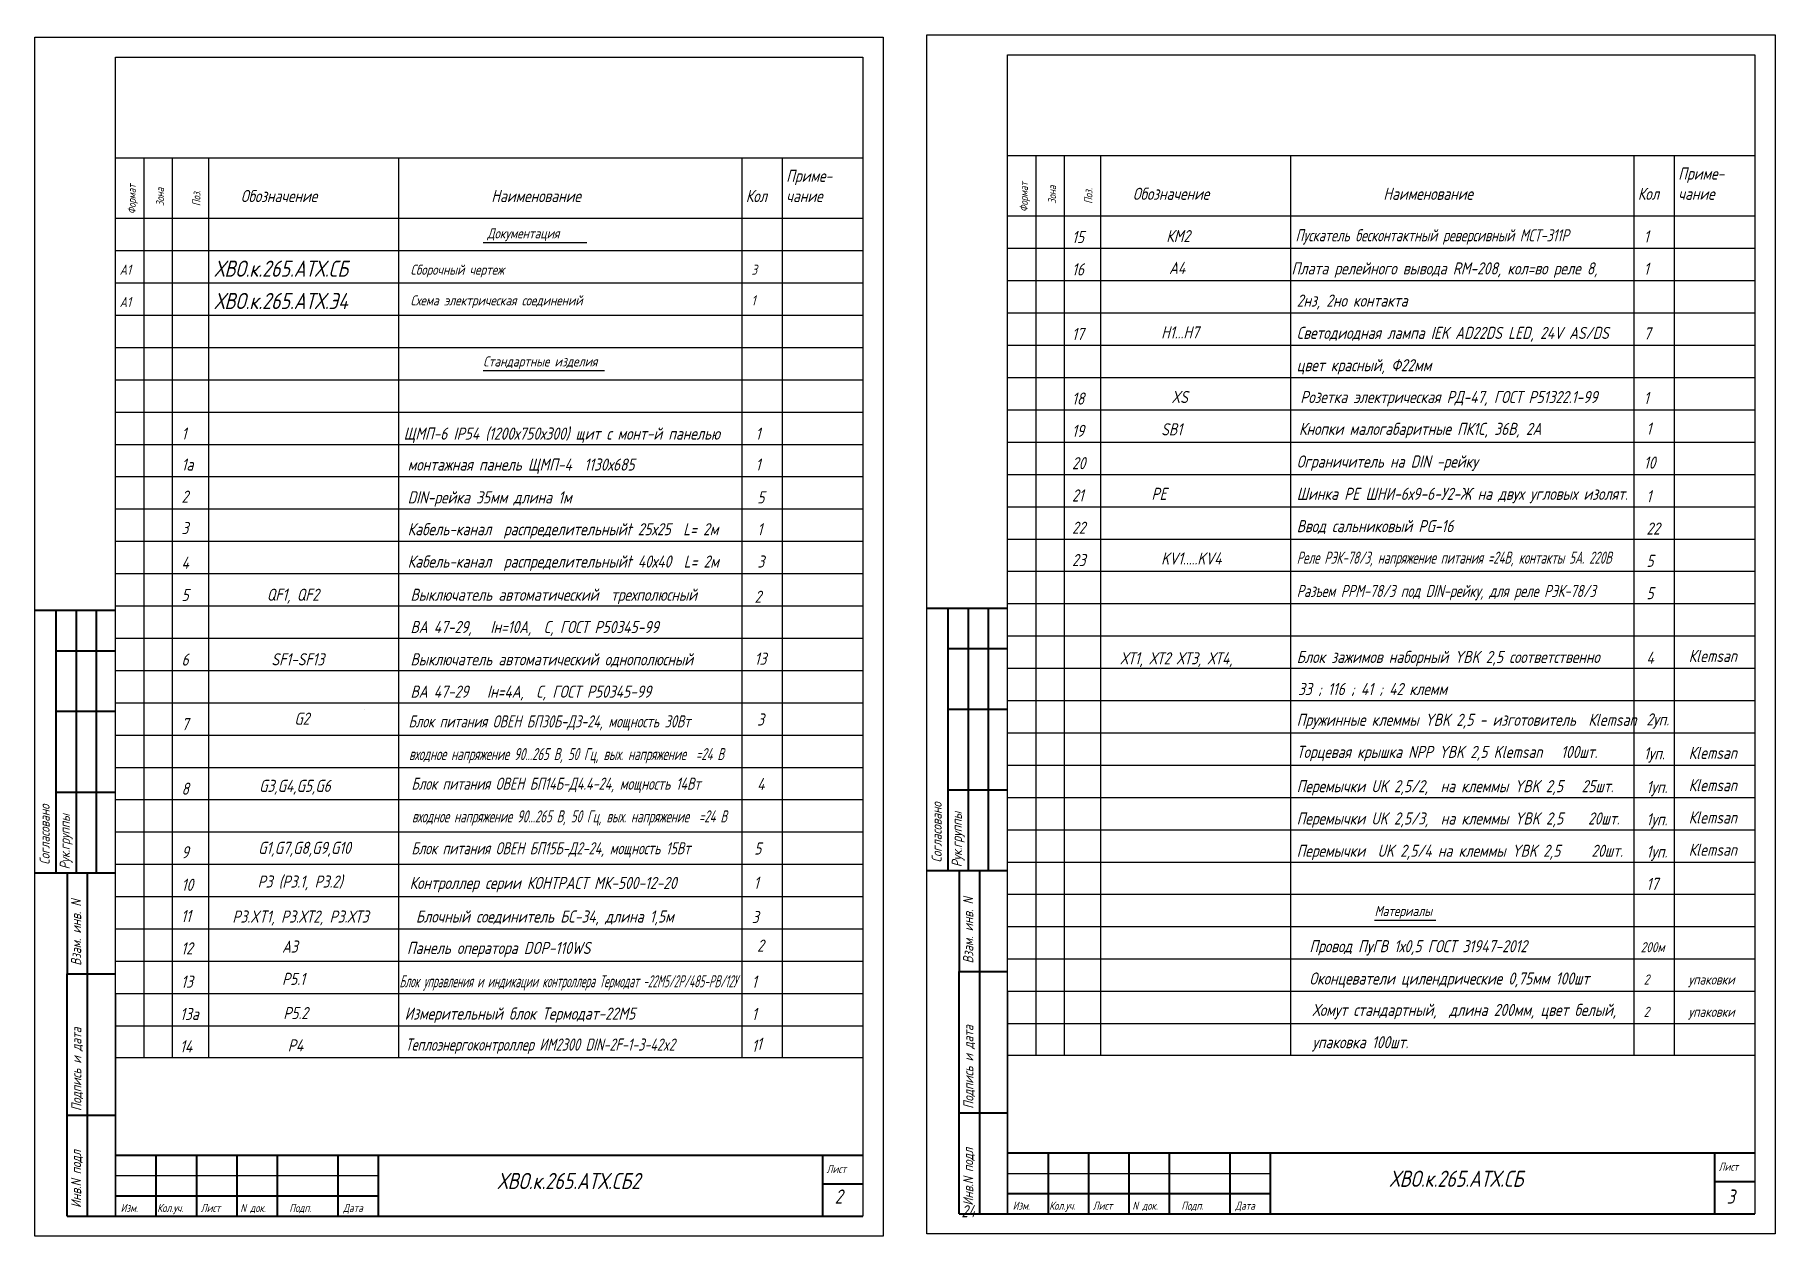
# Model space of a CAD drawing. Header units: millimetres. Extents: x 1012 to 5632, y 4 to 1530.
# Drawn here: x 1883.9 to 2314.7, y 6 to 303.6 of the extents above; entities that cross this region are included whole.
import ezdxf

# ---------------------------------------------------------------- set-up
doc = ezdxf.new("R2010")
doc.units = ezdxf.units.MM
doc.linetypes.add('HIDDEN', pattern=[0.375, 0.25, -0.125])
doc.layers.add('MAIN', color=7, linetype='Continuous', lineweight=50)
doc.layers.add('TEXT', color=250, linetype='Continuous')
doc.styles.add('GOST тип А', font='GOST_A.TTF', dxfattribs={"oblique": 15})
doc.styles.get("Standard").update_dxf_attribs({"font": 'GOST_A.TTF', "width": 0.8, "oblique": 15, "height": 3})

msp = doc.modelspace()

# ---------------------------------------------------------------- texts
at = {"style": 'GOST тип А', "oblique": 15}
for s, height, p in [('Приме-', 3, (2069.8702, 267.1418)), ('Обозначение', 3, (1934.8702, 262.1418)), ('Наименование', 3, (1996.8702, 262.1418)), ('Наименование', 3, (1996.8702, 262.1418)), ('Кол', 3, (2059.8702, 262.1418)), ('чание', 3, (2069.8702, 262.1418)), ('Документация', 2.5, (1995.8702, 253.1418)), ('А1', 2.5, (1904.8702, 244.1418)), ('Сборочный чертеж', 2.5, (1976.8702, 244.1418)), ('3', 2.5, (2061.2607, 244.1418)), ('А1', 2.5, (1904.8702, 236.1418)), ('Схема электрическая соединений', 2.5, (1976.8702, 236.5375)), ('1', 2.5, (2061.2607, 236.5358)), ('Стандартные изделия', 2.5, (1994.8702, 221.4196))]:
    msp.add_text(s, height=height, dxfattribs=at).set_placement(p)
at = {"oblique": 15}
for s, p in [('Формат', (2129.6905, 259.6975)), ('Зона', (2136.6905, 261.6975)), ('Поз.', (2145.6905, 261.6975))]:
    msp.add_text(s, height=2, rotation=90, dxfattribs=at).set_placement(p)
for s, height, p in [('Приме-', 3, (2290.6905, 267.6975)), ('Обозначение', 3, (2155.6905, 262.6975)), ('Наименование', 3, (2217.6905, 262.6975)), ('Наименование', 3, (2217.6905, 262.6975)), ('Кол', 3, (2280.6905, 262.6975)), ('чание', 3, (2290.6905, 262.6975)), ('Материалы', 2.5, (2215.5249, 85.3047)), ('200м', 2.5, (2281.3852, 76.35)), ('Оконцеватели цилендрические 0,75мм 100шт', 3, (2199.3852, 68.35)), ('2', 2.5, (2282.1352, 68.35)), ('упаковки', 2.5, (2293.2297, 68.35)), ('2', 2.5, (2282.1352, 60.35)), ('упаковки', 2.5, (2293.2297, 60.35))]:
    msp.add_text(s, height=height, dxfattribs=at).set_placement(p)
at = {"style": 'GOST тип А', "oblique": 15}
for s, p in [('Формат', (1908.8702, 259.1418)), ('Зона', (1915.8702, 261.1418)), ('Поз.', (1924.8702, 261.1418))]:
    msp.add_text(s, height=2, rotation=90, dxfattribs=at).set_placement(p)
at = {"color": 7, "style": 'GOST тип А', "oblique": 15}
for s, p in [('15', (2140.6224, 251.981)), ('1', (2282.1742, 252.122)), ('16', (2140.6224, 243.981)), ('1', (2282.1742, 244.122)), ('17', (2140.6224, 227.981)), ('Н1...Н7', (2162.6883, 228.3635)), ('7', (2282.1742, 228.122)), ('18', (2140.6224, 211.981)), ('XS', (2165.2049, 212.3635)), ('Розетка электрическая РД-47, ГОСТ Р51322.1-99  ', (2197.1338, 212.3635)), ('1', (2282.1742, 212.122)), ('19', (2140.6224, 203.981)), ('SB1', (2162.6883, 204.3635)), ('1', (2282.8156, 204.546)), ('1', (1920.1938, 203.304)), ('ЩМП-6 IP54 (1200х750х300) щит с монт-й панелью', (1975.1754, 203.304)), ('1', (2062.2901, 203.304)), ('1а', (1920.1938, 195.6323)), ('монтажная панель ЩМП-4  1130х685', (1976.1754, 195.6323)), ('1', (2062.2901, 195.6323)), ('20', (2140.6224, 195.981)), ('10', (2282.1742, 196.122)), ('2', (1920.1938, 187.689)), ('DIN-рейка 35мм длина 1м ', (1976.1754, 187.5129)), ('5', (2062.7159, 187.5129)), ('21', (2140.6224, 187.981)), ('1', (2282.8156, 187.785)), ('3', (1920.1938, 179.903)), ('Кабель-канал  распределительныйt 25х25  L= 2м', (1976.1754, 179.6173)), ('1', (2062.7328, 179.6173)), ('22', (2140.6224, 179.981)), ('22', (2282.8156, 179.785)), ('4', (1920.1938, 171.3335)), ('Кабель-канал  распределительныйt 40х40  L= 2м', (1976.1754, 171.6173)), ('3', (2062.7328, 171.6173)), ('23', (2140.6224, 171.981)), ('KV1.....KV4', (2162.6883, 172.3635)), ('5', (2282.8156, 171.785)), ('5', (1920.1938, 163.3335)), ('5', (2282.8156, 163.785)), ('Блок зажимов наборный YBK 2,5 соответственно ', (2196.2423, 147.9815)), ('4', (2282.8156, 147.785)), (' Кlemsan', (2291.7423, 148.2315)), ('6', (1920.1938, 147.3335)), ('33 ; 116 ; 41 ; 42 клемм', (2196.5785, 140.0441)), ('7', (1920.1938, 131.3335)), ('Пружинные клеммы YBK 2,5 - изготовитель  Кlemsan', (2196.2423, 132.4221)), ('2уп.', (2282.8156, 132.5264)), ('Торцевая крышка NPP YBK 2,5 Klemsan   100шт.', (2196.2423, 124.4671)), ('1уп.', (2282.1742, 124.122)), (' Кlemsan', (2291.7423, 124.2315)), ('8', (1920.1938, 115.3563)), ('Перемычки UK 2,5/2,  на клеммы YBK 2,5   25шт.', (2196.2423, 115.9815)), ('1уп.', (2282.8156, 115.785)), (' Кlemsan', (2291.7423, 116.2315)), ('Перемычки UK 2,5/3,  на клеммы YBK 2,5    20шт.', (2196.2423, 107.9815)), ('1уп.', (2282.8156, 107.785)), (' Кlemsan', (2291.7423, 108.2315)), ('9', (1920.1938, 99.6129)), ('Перемычки  UK 2,5/4 на клеммы YBK 2,5     20шт.', (2196.2423, 99.9815)), ('1уп.', (2282.8156, 99.785)), (' Кlemsan', (2291.7423, 100.2315)), ('1', (2061.8533, 92.0553)), ('17', (2282.8156, 91.785)), ('10', (1920.1938, 91.5543)), ('11', (1920.0879, 83.8073)), ('3', (2061.3539, 83.5663)), ('12', (1920.0879, 75.8073)), (' А3', (1943.533, 76.2489)), ('13', (1920.0879, 67.5627)), (' Р5.1', (1943.533, 68.2489)), ('1', (2061.3539, 67.5663)), ('13а', (1919.833, 59.5627)), ('1', (2061.3539, 59.5663)), ('14', (1919.8021, 51.5473)), ('1', (2061.3539, 51.6883)), ('1', (2062.5925, 52.1773)), ('24', (2113.2235, 10.7174))]:
    msp.add_text(s, height=3, dxfattribs=at).set_placement(p)
at = {"color": 7, "linetype": 'Continuous', "oblique": 15}
for s, p in [('КМ2', (2163.9467, 252.221)), ('Р4', (1946.4892, 51.7873))]:
    msp.add_text(s, height=3, dxfattribs=at).set_placement(p)
at = {"color": 7, "linetype": 'Continuous', "oblique": 15, "width": 0.9}
for s, p in [(' Пускатель бесконтактный реверсивный МСТ-311Р', (2194.5668, 252.4152)), ('Теплоэнергоконтроллер ИМ2300 DIN-2F-1-3-42x2', (1975.6321, 51.9814))]:
    msp.add_text(s, height=3, dxfattribs=at).set_placement(p)
at = {"color": 7, "oblique": 15}
for s, height, p in [('А4', 3, (2164.658, 244.352)), ('Плата релейного вывода RM-208, кол=во реле 8,  ', 3, (2194.9451, 244.2176)), ('2нз, 2но контакта', 3, (2196.253, 236.2457)), ('Светодиодная лампа IEK AD22DS LED, 24V AS/DS', 3, (2196.253, 228.2457)), ('цвет красный, Ф22мм', 3, (2196.253, 220.2457)), ('Ограничитель на DIN -рейку', 3, (2196.253, 196.3868)), ('РЕ', 3, (2160.2891, 188.3868)), ('Шинка РЕ ШНИ-6х9-6-У2-Ж на двух угловых изолят.', 3, (2196.253, 188.3868)), ('Ввод сальниковый PG-16', 3, (2196.253, 180.3868)), ('ХТ1, ХТ2 ХТ3, ХТ4,', 3, (2152.5774, 147.6581)), ('Р3 (Р3.1, Р3.2)', 3, (1939.0137, 92.3518)), ('Контроллер серии КОНТРАСТ МК-500-12-20', 3, (1976.6561, 92.0139)), ('Р3.XT1, Р3.ХТ2, Р3.ХТ3', 3, (1932.7613, 83.6826)), ('Блочный соединитель БС-34, длина 1,5м', 3, (1978.1982, 83.6975)), ('Провод ПуГВ 1х0,5 ГОСТ 31947-2012', 3, (2199.3852, 76.35)), (' Р5.2', 3, (1943.8376, 59.7963)), ('Измерительный блок Термодат-22М5', 3, (1975.4326, 59.6619)), ('Лист', 2, (2079.8702, 21.6791)), ('Лист', 2, (2300.6905, 22.2348)), ('2', 3.5, (2081.8702, 14.0987)), ('3', 3.5, (2302.6905, 14.0809)), ('Изм.', 2, (1905.124, 12.0199)), ('Кол.уч.', 2, (1914.177, 12.0199)), ('Лист', 2, (1924.9489, 12.0199)), ('N док.', 2, (1934.7456, 12.0199)), ('Подп.', 2, (1946.8702, 12.0199)), ('Дата', 2, (1960.2049, 12.0199)), ('Изм.', 2, (2125.9443, 12.5756)), ('Кол.уч.', 2, (2134.9974, 12.5756)), ('Лист', 2, (2145.7692, 12.5756)), ('N док.', 2, (2155.566, 12.5756)), ('Подп.', 2, (2167.6905, 12.5756)), ('Дата', 2, (2181.0253, 12.5756))]:
    msp.add_text(s, height=height, dxfattribs=at).set_placement(p)
at = {"color": 7, "linetype": 'Continuous', "style": 'GOST тип А', "oblique": 15}
for s, width, p in [('Реле РЭК-78/3, напряжение питания =24В, контакты 5А. 220В', 0.8, (2196.2519, 172.5803)), ('Разъем РРМ-78/3 под DIN-рейку, для реле РЭК-78/3 ', 0.9, (2196.2519, 164.3303))]:
    msp.add_text(s, height=3, dxfattribs=dict(at, width=width)).set_placement(p)
at = {"color": 7, "oblique": 15, "width": 0.7}
msp.add_text('Блок управления и индикации контроллера Термодат -22М5/2Р/485-РВ/12У', height=3, dxfattribs=at).set_placement((1974.1247, 67.6619))
at = {"color": 7, "linetype": 'HIDDEN', "oblique": 15}
for s, p in [(' Хомут стандартный,  длина 200мм, цвет белый,', (2198.5655, 60.5725)), (' упаковка 100шт.', (2198.5655, 52.5725))]:
    msp.add_text(s, height=3, dxfattribs=at).set_placement(p)
at = {"layer": 'MAIN', "color": 7, "linetype": 'Continuous', "lineweight": -3, "style": 'GOST тип А', "oblique": 15}
for s, p in [('Кнопки малогабаритные ПК1С, 36В, 2А', (2196.8155, 204.4692)), ('QF1, QF2', (1941.2844, 163.398)), ('Выключатель автоматический  трехполюсный', (1976.8746, 163.398)), ('2', (2062.0342, 162.898)), ('ВА 47-29,   Iн=10А,  С, ГОСТ Р50345-99', (1976.8746, 155.398)), ('SF1-SF13', (1942.441, 147.398)), ('Выключатель автоматический однополюсный ', (1976.8746, 147.398)), ('13', (2062.0554, 147.5445)), ('ВА 47-29   Iн=4А,  С, ГОСТ Р50345-99', (1976.8746, 139.398)), ('3', (2062.6648, 132.4956)), ('4', (2062.6648, 116.4956)), ('5', (2061.9468, 100.5373)), ('Панель оператора DOP-110WS', (1975.9952, 75.9135)), ('2', (2062.6648, 76.4956))]:
    msp.add_text(s, height=3, dxfattribs=at).set_placement(p)
at = {"layer": 'MAIN', "color": 7, "linetype": 'Continuous', "lineweight": -3, "oblique": 15}
for s, p in [(' G2 ', (1946.5774, 132.7065)), ('G3,G4,G5,G6', (1939.3973, 116.058)), (' G1,G7,G8,G9,G10 ', (1937.6174, 100.7065))]:
    msp.add_text(s, height=3, dxfattribs=at).set_placement(p)
for s, width, p in [('Блок питания ОВЕН БП30Б-Д3-24, мощность 30Вт', 0.9, (1976.3671, 132.026)), ('входное напряжение 90...265 В, 50 Гц, вых. напряжение  =24 В', 0.8, (1976.4921, 123.9226)), ('Блок питания ОВЕН БП14Б-Д4.4-24, мощность 14Вт', 0.9, (1977.1018, 116.6017)), ('входное напряжение 90...265 В, 50 Гц, вых. напряжение  =24 В', 0.8, (1977.2268, 108.4984)), ('Блок питания ОВЕН БП15Б-Д2-24, мощность 15Вт', 0.9, (1977.1018, 100.6017))]:
    msp.add_text(s, height=3, dxfattribs=dict(at, width=width)).set_placement(p)
at = {"layer": 'MAIN', "color": 7, "linetype": 'Continuous', "lineweight": -3, "style": 'GOST тип А', "oblique": 15}
for s, p in [('Согласовано', (1887.5452, 98.0318)), ('Рук.группы', (1892.5452, 96.8661)), ('Взам. инв. N', (1895.3467, 73.0199))]:
    msp.add_text(s, height=2.5, rotation=90, dxfattribs=at).set_placement(p)
at = {"layer": 'MAIN', "color": 7, "linetype": 'Continuous', "lineweight": -3, "oblique": 15}
for s, p in [('Согласовано', (2108.3656, 98.5875)), ('Рук.группы', (2113.3656, 97.4218)), ('Взам. инв. N', (2116.167, 73.5756)), ('Подпись и дата', (1895.3937, 37.0199)), ('Подпись и дата', (2116.2141, 37.5756)), ('Инв.N подл', (1895.3467, 13.0199)), ('Инв.N подл', (2116.167, 13.5756))]:
    msp.add_text(s, height=2.5, rotation=90, dxfattribs=at).set_placement(p)
at = {"layer": 'TEXT', "color": 7, "linetype": 'Continuous', "lineweight": -3, "oblique": 15}
for s, p in [('ХВО.к.265.АТХ.СБ', (1928.3087, 243.6445)), ('ХВО.к.265.АТХ.Э4', (1928.3087, 235.6445)), ('ХВО.к.265.АТХ.СБ2', (1998.4017, 17.6911)), ('ХВО.к.265.АТХ.СБ', (2219.222, 18.2468))]:
    msp.add_text(s, height=4, dxfattribs=at).set_placement(p)

# ---------------------------------------------------------------- linework, layer by layer
for p, q in [((1883.8702, 303.0199), (2093.8702, 303.0199)), ((1883.8702, 6.0199), (1883.8702, 303.0199)), ((2093.8702, 303.0199), (2093.8702, 6.0199)), ((2104.6905, 303.5756), (2314.6905, 303.5756)), ((2104.6905, 6.5756), (2104.6905, 303.5756)), ((2314.6905, 303.5756), (2314.6905, 6.5756)), ((1903.8702, 250.1418), (2088.8702, 250.1418)), ((1903.8702, 250.1418), (2088.8702, 250.1418)), ((1994.8702, 252.1418), (2020.4833, 252.1418)), ((2124.6905, 250.6975), (2309.6905, 250.6975)), ((2124.6905, 250.6975), (2309.6905, 250.6975)), ((1903.8702, 242.1418), (2088.8702, 242.1418)), ((1903.8702, 242.1418), (2088.8702, 242.1418)), ((2124.6905, 242.6975), (2309.6905, 242.6975)), ((2124.6905, 242.6975), (2309.6905, 242.6975)), ((1903.8702, 234.1418), (2088.8702, 234.1418)), ((1903.8702, 234.1418), (2088.8702, 234.1418)), ((2124.6905, 234.6975), (2309.6905, 234.6975)), ((2124.6905, 234.6975), (2309.6905, 234.6975)), ((1903.8702, 226.1418), (2088.8702, 226.1418)), ((2124.6905, 226.6975), (2309.6905, 226.6975)), ((1994.8702, 220.4196), (2024.8792, 220.4196)), ((1903.8702, 218.1418), (2088.8702, 218.1418)), ((2124.6905, 218.6975), (2309.6905, 218.6975)), ((1903.8702, 210.1418), (2088.8702, 210.1418)), ((2124.6905, 210.6975), (2309.6905, 210.6975)), ((2124.6905, 202.6975), (2309.6905, 202.6975)), ((1903.8702, 202.1418), (2088.8702, 202.1418)), ((1903.8702, 194.1418), (2088.8702, 194.1418)), ((2124.6905, 194.6975), (2309.6905, 194.6975)), ((1903.8702, 186.1418), (2088.8702, 186.1418)), ((2124.6905, 186.6975), (2309.6905, 186.6975)), ((1903.8702, 178.1418), (2088.8702, 178.1418)), ((2124.6905, 178.6975), (2309.6905, 178.6975)), ((1903.8702, 170.1418), (2088.8702, 170.1418)), ((2124.6905, 170.6975), (2309.6905, 170.6975)), ((1903.8702, 162.1418), (2088.8702, 162.1418)), ((2124.6905, 162.6975), (2309.6905, 162.6975)), ((1903.8702, 154.1418), (2088.8702, 154.1418)), ((2124.6905, 154.6975), (2309.6905, 154.6975)), ((2124.6905, 146.6975), (2309.6905, 146.6975)), ((1903.8702, 146.1418), (2088.8702, 146.1418)), ((1903.8702, 138.1418), (2088.8702, 138.1418)), ((2124.6905, 138.6975), (2309.6905, 138.6975)), ((1903.8702, 130.1418), (2088.8702, 130.1418)), ((2124.6905, 130.6975), (2309.6905, 130.6975)), ((1903.8702, 122.1418), (2088.8702, 122.1418)), ((2124.6905, 122.6975), (2309.6905, 122.6975)), ((1903.8702, 114.1418), (2088.8702, 114.1418)), ((2124.6905, 114.6975), (2309.6905, 114.6975)), ((1903.8702, 106.1418), (2088.8702, 106.1418)), ((2124.6905, 106.6975), (2309.6905, 106.6975)), ((1903.8702, 98.1418), (2088.8702, 98.1418)), ((2124.6905, 98.6975), (2309.6905, 98.6975)), ((2124.6905, 90.6975), (2309.6905, 90.6975)), ((1903.8702, 90.1418), (2088.8702, 90.1418)), ((1903.8702, 82.1418), (2088.8702, 82.1418)), ((2124.6905, 82.6975), (2309.6905, 82.6975)), ((2215.5249, 84.3047), (2230.7047, 84.3047)), ((1903.8702, 74.1418), (2088.8702, 74.1418)), ((2124.6905, 74.6975), (2309.6905, 74.6975)), ((1903.8702, 66.1418), (2088.8702, 66.1418)), ((2124.6905, 66.6975), (2309.6905, 66.6975)), ((1903.8702, 58.1418), (2088.8702, 58.1418)), ((2124.6905, 58.6975), (2309.6905, 58.6975)), ((1903.8702, 50.2638), (2088.8702, 50.2638)), ((2124.6905, 50.8195), (2309.6905, 50.8195)), ((2093.8702, 6.0199), (1883.8702, 6.0199)), ((2314.6905, 6.5756), (2104.6905, 6.5756))]:
    msp.add_line(p, q)
at = {"lineweight": 30}
for p, q in [((1903.8702, 298.0199), (2088.8702, 298.0199)), ((1903.8702, 11.0199), (1903.8702, 298.0199)), ((2088.8702, 298.0199), (2088.8702, 11.0199)), ((2124.6905, 298.5756), (2309.6905, 298.5756)), ((2124.6905, 11.5756), (2124.6905, 298.5756)), ((2309.6905, 298.5756), (2309.6905, 11.5756)), ((1903.8702, 273.1418), (2088.8702, 273.1418)), ((1910.8702, 273.1418), (1910.8702, 50.2638)), ((1917.8702, 273.1418), (1917.8702, 50.2638)), ((1926.8702, 273.1418), (1926.8702, 50.2638)), ((1973.8702, 273.1418), (1973.8702, 50.2638)), ((2058.8702, 273.1418), (2058.8702, 50.2638)), ((2068.8702, 273.1418), (2068.8702, 50.2638)), ((2124.6905, 273.6975), (2309.6905, 273.6975)), ((2131.6905, 273.6975), (2131.6905, 50.8195)), ((2138.6905, 273.6975), (2138.6905, 50.8195)), ((2147.6905, 273.6975), (2147.6905, 50.8195)), ((2194.6905, 273.6975), (2194.6905, 50.8195)), ((2279.6905, 273.6975), (2279.6905, 50.8195)), ((2289.6905, 273.6975), (2289.6905, 50.8195)), ((2124.6905, 258.6975), (2309.6905, 258.6975)), ((1903.8702, 258.1418), (2088.8702, 258.1418)), ((1903.8702, 66.0199), (1903.8702, 11.0199)), ((2124.6905, 66.5756), (2124.6905, 11.5756))]:
    msp.add_line(p, q, dxfattribs=at)
at = {"color": 7, "lineweight": 40}
for p, q in [((2088.8702, 26.0199), (1903.8702, 26.0199)), ((1913.8702, 26.0199), (1913.8702, 11.0199)), ((1923.8702, 26.0199), (1923.8702, 11.0199)), ((1933.8702, 26.0199), (1933.8702, 11.0199)), ((1943.8702, 26.0199), (1943.8702, 11.0199)), ((1958.8702, 26.0199), (1958.8702, 11.0199)), ((1968.8702, 26.0199), (1968.8702, 11.0199)), ((2078.8702, 26.0199), (2078.8702, 11.0199)), ((2309.6905, 26.5756), (2124.6905, 26.5756)), ((2134.6905, 26.5756), (2134.6905, 11.5756)), ((2144.6905, 26.5756), (2144.6905, 11.5756)), ((2154.6905, 26.5756), (2154.6905, 11.5756)), ((2164.6905, 26.5756), (2164.6905, 11.5756)), ((2179.6905, 26.5756), (2179.6905, 11.5756)), ((2189.6905, 26.5756), (2189.6905, 11.5756)), ((2299.6905, 26.5756), (2299.6905, 11.5756)), ((2078.8702, 19.0199), (2088.8702, 19.0199)), ((2299.6905, 19.5756), (2309.6905, 19.5756)), ((1903.8702, 16.0199), (1968.8702, 16.0199)), ((2124.6905, 16.5756), (2189.6905, 16.5756)), ((1903.8702, 11.0199), (2088.8702, 11.0199)), ((2124.6905, 11.5756), (2309.6905, 11.5756))]:
    msp.add_line(p, q, dxfattribs=at)
at = {"color": 7}
for p, q in [((1903.8702, 26.0199), (1903.8702, 11.0199)), ((2124.6905, 26.5756), (2124.6905, 11.5756)), ((2124.6905, 21.5756), (2189.6905, 21.5756)), ((1903.8702, 21.0199), (1968.8702, 21.0199))]:
    msp.add_line(p, q, dxfattribs=at)
at = {"lineweight": 40}
for p, q in [((1891.8702, 11.0199), (2088.8702, 11.0199)), ((2112.6905, 11.5756), (2309.6905, 11.5756))]:
    msp.add_line(p, q, dxfattribs=at)
at = {"layer": 'MAIN', "color": 7, "linetype": 'Continuous', "lineweight": 40}
for p, q in [((1883.8702, 161.0318), (1903.8702, 161.0318)), ((1889.0688, 161.0318), (1889.0688, 96.0318)), ((1894.0688, 161.0318), (1894.0688, 96.0318)), ((1899.0688, 161.0318), (1899.0688, 96.0318)), ((2104.6905, 161.5875), (2124.6905, 161.5875)), ((2109.8891, 161.5875), (2109.8891, 96.5875)), ((2114.8891, 161.5875), (2114.8891, 96.5875)), ((2119.8891, 161.5875), (2119.8891, 96.5875)), ((1889.0688, 151.0318), (1903.8702, 151.0318)), ((2109.8891, 151.5875), (2124.6905, 151.5875)), ((1889.0688, 136.0318), (1903.8702, 136.0318)), ((2109.8891, 136.5875), (2124.6905, 136.5875)), ((2109.8891, 116.5875), (2124.6905, 116.5875)), ((1889.0688, 116.0318), (1903.8702, 116.0318)), ((1883.8702, 96.0318), (1903.8702, 96.0318)), ((1891.8702, 96.0199), (1891.8702, 71.0199)), ((1896.8702, 96.0199), (1896.8702, 11.0199)), ((2104.6905, 96.5875), (2124.6905, 96.5875)), ((2112.6905, 96.5756), (2112.6905, 71.5756)), ((2117.6905, 96.5756), (2117.6905, 11.5756)), ((1891.8702, 11.0199), (1891.8702, 71.0199)), ((1891.8702, 71.0199), (1903.8702, 71.0199)), ((2112.6905, 11.5756), (2112.6905, 71.5756)), ((2112.6905, 71.5756), (2124.6905, 71.5756)), ((1891.8702, 36.0199), (1903.8702, 36.0199)), ((2112.6905, 36.5756), (2124.6905, 36.5756))]:
    msp.add_line(p, q, dxfattribs=at)
at = {"layer": 'MAIN', "color": 7, "linetype": 'Continuous', "lineweight": -3}
msp.add_line((1965.5832, 136.5684), (1965.5832, 136.5684), dxfattribs=at)

msp.set_redraw_order([(e.dxf.handle, doc.entitydb.next_handle()) for e in msp.query("TEXT MTEXT ATTDEF DIMENSION ARC_DIMENSION")])  # texts and dimensions are drawn at this point

doc.saveas('drawing.dxf')
